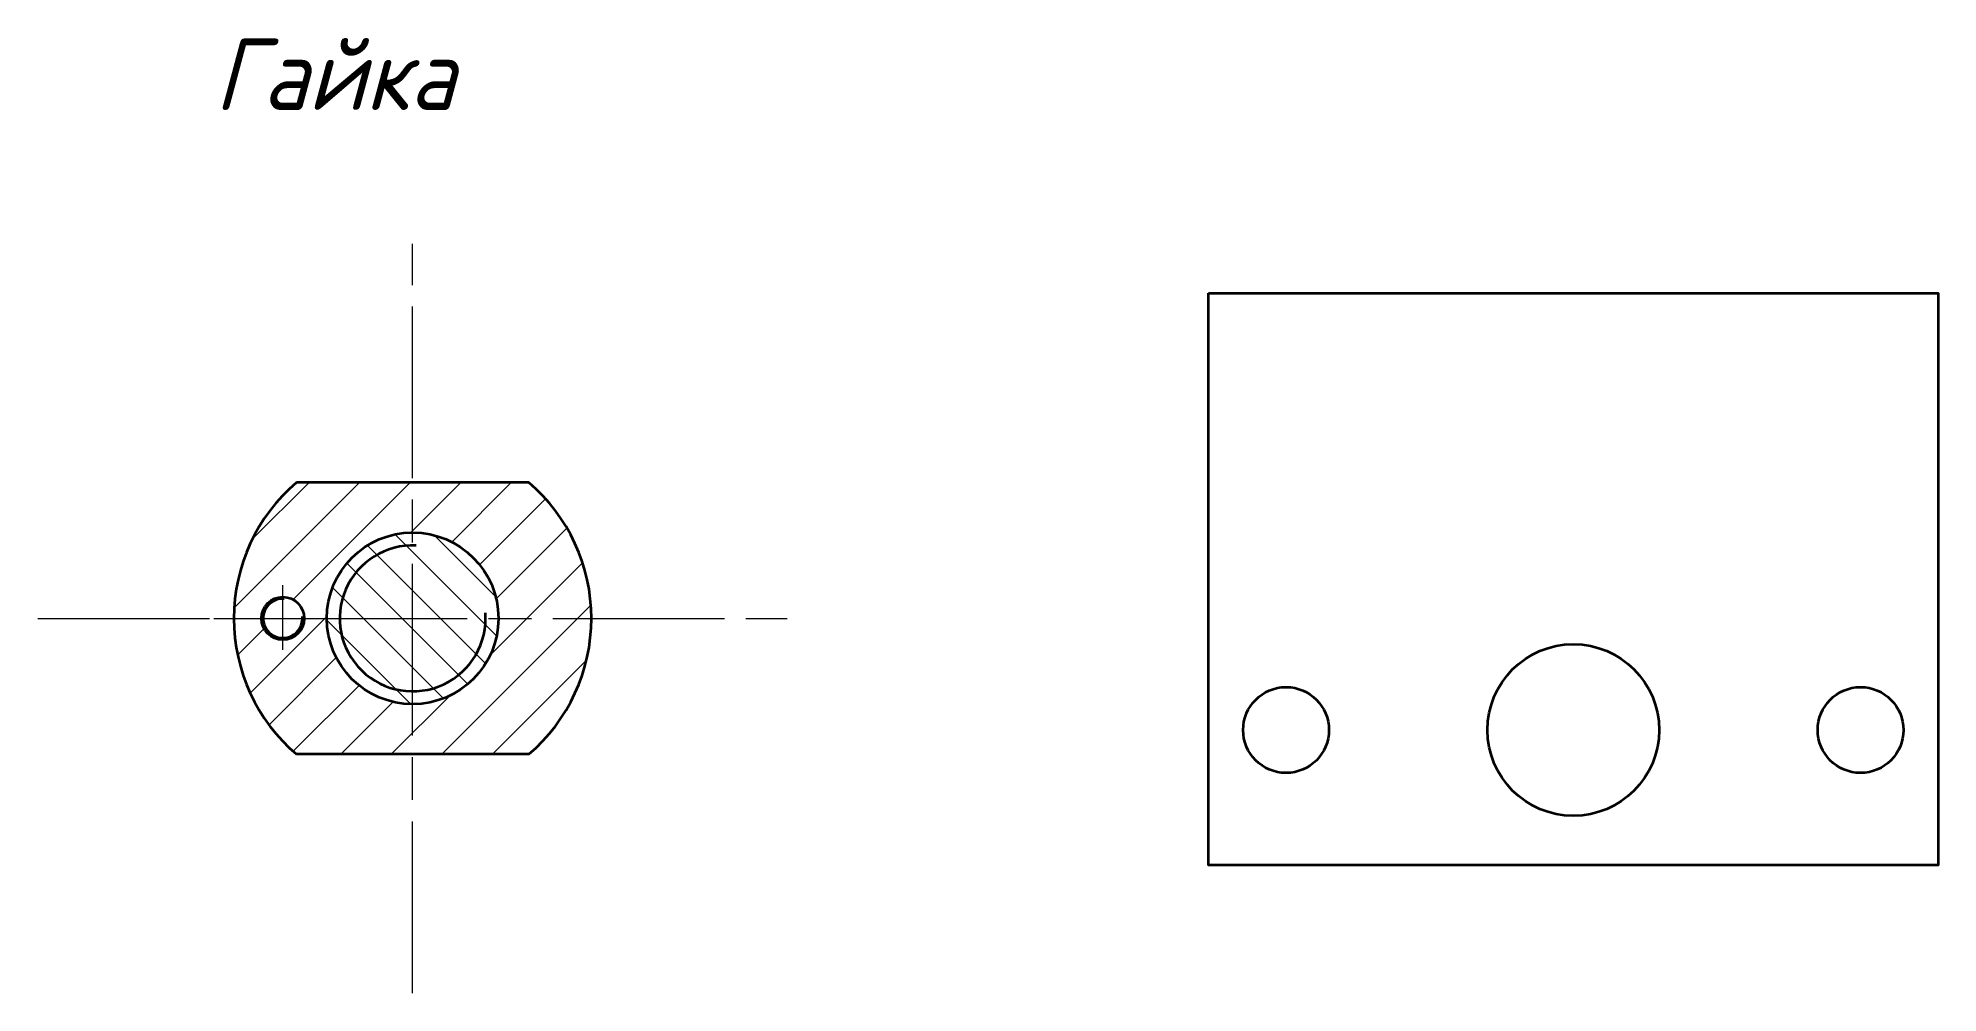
# Model space of a CAD drawing. Header units: millimetres. Extents: x -196 to 2000, y -99 to 952.
# Drawn here: x 739.9 to 872.7, y -98.5 to -31.8 of the extents above; entities that cross this region are included whole.
import ezdxf

# ---------------------------------------------------------------- set-up
doc = ezdxf.new("R2010")
doc.units = ezdxf.units.MM
doc.linetypes.add('AM_ISO08W050', pattern=[18, 12, -1.5, 3, -1.5])
doc.linetypes.add('AM_ISO08W050x2', pattern=[9, 6, -0.75, 1.5, -0.75])
for name, color, linetype, lineweight in [('AM_6', 2, 'Continuous', 35), ('AM_7', 4, 'AM_ISO08W050', 15), ('AM_8', 1, 'Continuous', 15), ('основные', 7, 'Continuous', 35)]:
    doc.layers.add(name, color=color, linetype=linetype, lineweight=lineweight)
doc.styles.get("Standard").update_dxf_attribs({"font": 'geniso.shx', "oblique": 15})

msp = doc.modelspace()

# ---------------------------------------------------------------- texts
at = {"layer": 'основные', "insert": (752.198, -36.799), "char_height": 5, "attachment_point": 7}
msp.add_mtext('Гайка', dxfattribs=at)

# ---------------------------------------------------------------- hatches: boundary and pattern name
at = {"layer": 'AM_8'}
h = msp.add_hatch(dxfattribs=at)
h.set_pattern_fill('_U', color=256, scale=2.5, angle=45, style=0, pattern_type=0)
h.set_pattern_definition([(45, (130.8777, -361.9812), (-1.767767, 1.767767), [])])
edge = h.paths.add_edge_path()
edge.add_line((757.934, -81.847), (774.182, -81.847))
edge.add_arc((766.058, -72.347), 12.5, 310.5358, 409.4642)
edge.add_line((774.182, -62.847), (757.934, -62.847))
edge.add_arc((766.058, -72.347), 12.5, 130.5358, 229.4642)
edge = h.paths.add_edge_path(flags=16)
edge.add_arc((756.979, -72.347), 1.5, -293.19398, 11.45916, ccw=False)
edge.add_arc((756.979, -72.347), 1.5, 11.45916, 66.80602, ccw=False)
edge = h.paths.add_edge_path(flags=16)
edge.add_arc((766.058, -72.347), 6, -227.67004, 11.45916, ccw=False)
edge.add_arc((766.058, -72.347), 6, 11.45916, 132.32996, ccw=False)
h = msp.add_hatch(dxfattribs=at)
h.set_pattern_fill('ANSI31', color=256, scale=0.6, angle=90, style=0)
h.set_pattern_definition([(135, (130.8777, -361.9812), (-1.3470384, -1.3470384), [])])
h.paths.add_polyline_path([(766.058, -67.247, 0.4142136), (760.958, -72.347), (761.801, -72.347), (766.058, -72.347)], flags=17)
h.paths.add_polyline_path([(771.158, -72.347), (766.058, -72.347), (766.058, -77.447, 0.4142136)], flags=17)
h.paths.add_polyline_path([(766.058, -66.347), (766.058, -72.347), (771.158, -72.347), (772.058, -72.347, 0.4142136)])
h.paths.add_polyline_path([(766.058, -72.347), (761.801, -72.347), (760.958, -72.347, 0.4142136), (766.058, -77.447)], flags=17)
h.paths.add_polyline_path([(760.958, -72.347), (760.058, -72.347, 0.4142136), (766.058, -78.347), (766.058, -77.447, -0.4142136)])
h.paths.add_polyline_path([(766.058, -67.247), (766.058, -66.347, 0.4142136), (760.058, -72.347), (760.958, -72.347, -0.4142136)])
h.paths.add_polyline_path([(772.058, -72.347), (771.158, -72.347, -0.4142136), (766.058, -77.447), (766.058, -78.347, 0.4142136)])

# ---------------------------------------------------------------- linework, layer by layer
at = {"layer": 'AM_6'}
for centre, radius, start, end in [((766.058, -72.347), 5.1, 87.1178, 4.47342), ((756.978, -72.345), 1.374, 85.804, 5.35428)]:
    msp.add_arc(centre, radius, start, end, dxfattribs=at)
at = {"layer": 'AM_7'}
for p, q in [((766.058, -98.544), (766.058, -46.151)), ((739.862, -72.347), (792.255, -72.347))]:
    msp.add_line(p, q, dxfattribs=at)
at = {"layer": 'AM_7', "linetype": 'AM_ISO08W050x2'}
for p, q in [((756.979, -74.541), (756.979, -70.024)), ((752.157, -72.347), (761.801, -72.347))]:
    msp.add_line(p, q, dxfattribs=at)
at = {"layer": 'основные'}
for p, q in [((774.182, -62.847), (757.934, -62.847)), ((774.182, -81.847), (757.934, -81.847))]:
    msp.add_line(p, q, dxfattribs=at)
msp.add_lwpolyline([(821.719, -49.603), (872.719, -49.603), (872.719, -89.603), (821.719, -89.603)], close=True, dxfattribs=at)
for centre, radius in [((766.058, -72.347), 6), ((756.979, -72.347), 1.5), ((847.219, -80.154), 6), ((827.13, -80.154), 3), ((867.307, -80.154), 3)]:
    msp.add_circle(centre, radius, dxfattribs=at)
for start, end in [(130.5358, 229.4642), (310.5358, 49.4642)]:
    msp.add_arc((766.058, -72.347), 12.5, start, end, dxfattribs=at)

msp.set_redraw_order([(e.dxf.handle, doc.entitydb.next_handle()) for e in msp.query("TEXT MTEXT ATTDEF DIMENSION ARC_DIMENSION")])  # texts and dimensions are drawn at this point

doc.saveas('drawing.dxf')
